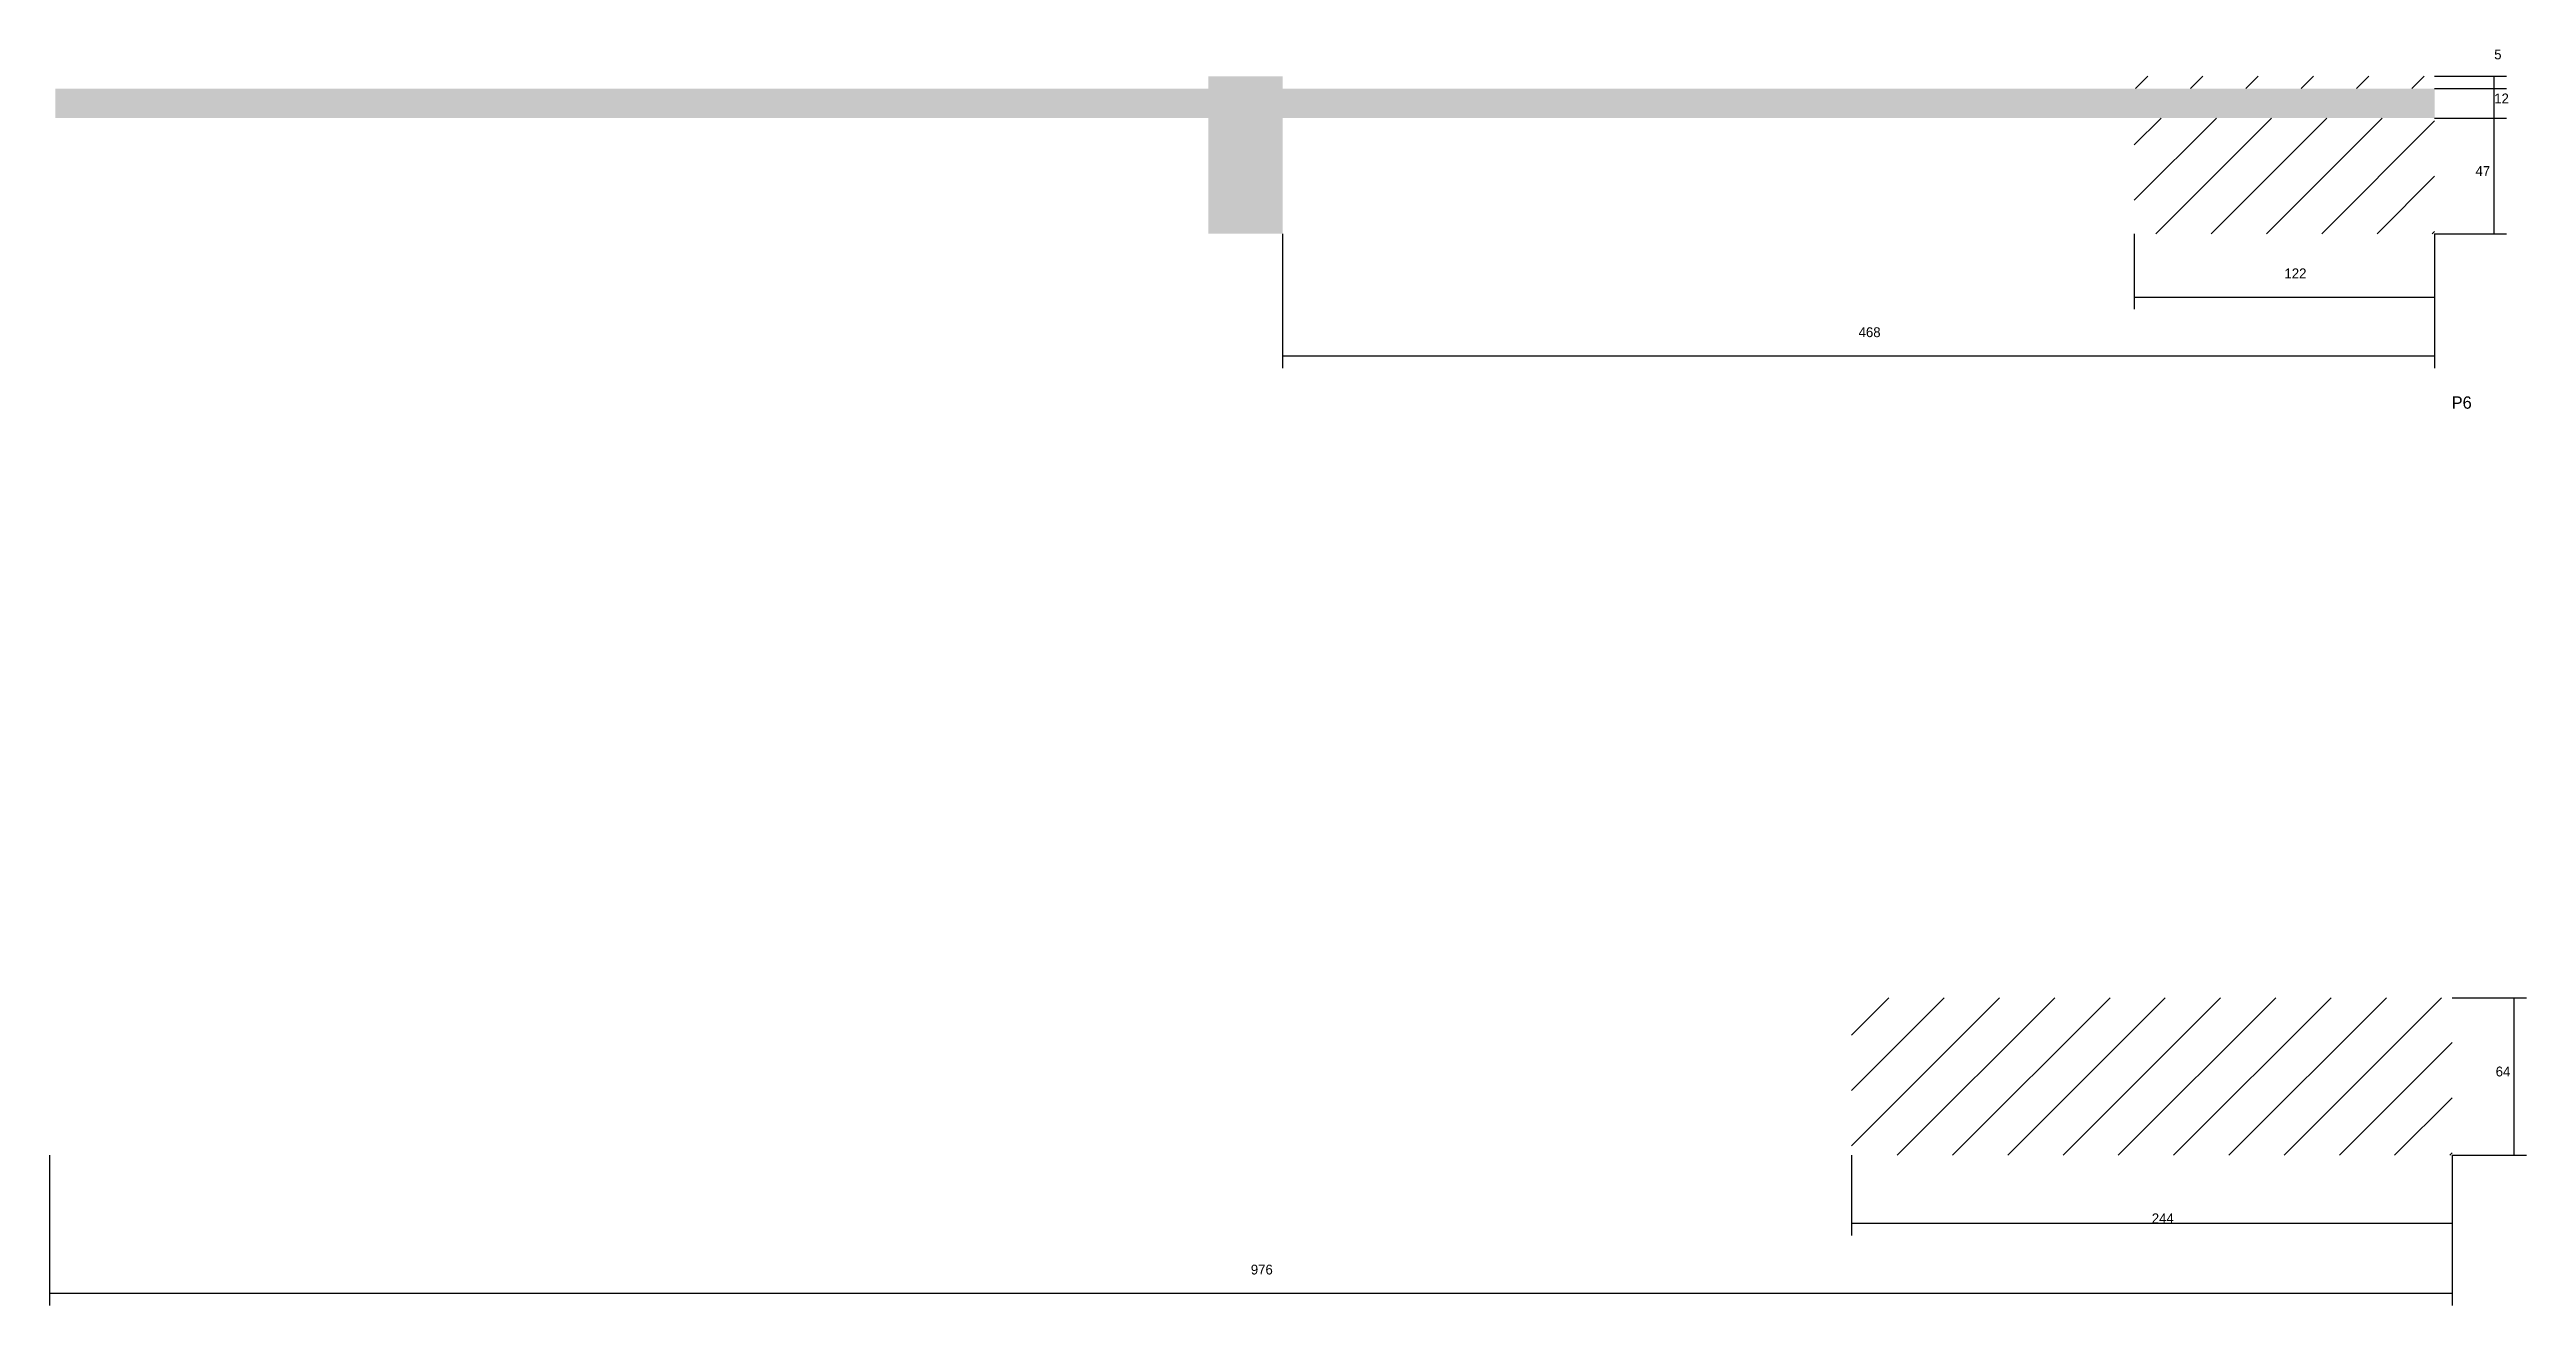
# Model space of a CAD drawing. Header units: metres. Extents: x -6861 to -4324, y 14314 to 15577.
# Drawn here: x -6861 to -5855, y 15066 to 15577 of the extents above; entities that cross this region are included whole.
import ezdxf

# ---------------------------------------------------------------- set-up
doc = ezdxf.new("R2010")
doc.units = ezdxf.units.M
for name, color, linetype in [('COTA', 2, 'Continuous'), ('Hachura', 8, 'Continuous'), ('NOMENCLATURA', 7, 'Continuous')]:
    doc.layers.add(name, color=color, linetype=linetype)

msp = doc.modelspace()

# ---------------------------------------------------------------- texts
at = {"layer": 'COTA'}
for s, p in [('5', (-5868.2, 15573)), ('12', (-5868.2, 15555.1)), ('47', (-5875.8, 15525.6)), ('122', (-5953.4, 15484)), ('468', (-6126.4, 15460.1)), ('64', (-5867.6, 15159.6)), ('244', (-6007.3, 15099.9)), ('976', (-6373.3, 15079.1))]:
    msp.add_text(s, height=4, dxfattribs=at).set_placement(p)
at = {"layer": 'NOMENCLATURA'}
msp.add_text('P6', height=5, dxfattribs=at).set_placement((-5885.5, 15431))

# ---------------------------------------------------------------- hatches: boundary and pattern name
at = {"layer": 'COTA'}
h = msp.add_hatch(dxfattribs=at)
h.set_pattern_fill('AR-CONC', scale=0.03)
h.paths.add_polyline_path([(-6390.5, 15502.1), (-6360.4, 15502.1), (-6360.4, 15549.1), (-5892.4, 15549.1), (-5892.4, 15561.1), (-6360.4, 15561.1), (-6360.4, 15566.1), (-6390.5, 15566.1), (-6390.5, 15561.1), (-6859, 15561.1), (-6859, 15549.1), (-6390.5, 15549.1)])
at = {"layer": 'Hachura'}
h = msp.add_hatch(dxfattribs=at)
h.set_pattern_fill('ANSI31', scale=5)
h.paths.add_polyline_path([(-6014.4, 15566.1), (-6014.4, 15561.1), (-5892.4, 15561.1), (-5892.4, 15566.1)])
h = msp.add_hatch(dxfattribs=at)
h.set_pattern_fill('ANSI31', scale=5)
h.paths.add_polyline_path([(-5892.4, 15502.1), (-5892.4, 15549.1), (-6014.4, 15549.1), (-6014.4, 15502.1)])
h = msp.add_hatch(dxfattribs=at)
h.set_pattern_fill('ANSI31', scale=5)
h.paths.add_polyline_path([(-6129.3, 15191.6), (-6129.3, 15127.6), (-5885.3, 15127.6), (-5885.3, 15191.6)])

# ---------------------------------------------------------------- linework, layer by layer
at = {"layer": 'COTA'}
for p, q in [((-5892.4, 15566.1), (-5863.2, 15566.1)), ((-5868.2, 15561.1), (-5868.2, 15566.1)), ((-5892.4, 15561.1), (-5863.2, 15561.1)), ((-5892.4, 15561.1), (-5863.2, 15561.1)), ((-5868.2, 15549.1), (-5868.2, 15561.1)), ((-5892.4, 15549.1), (-5863.2, 15549.1)), ((-5892.4, 15549.1), (-5863.2, 15549.1)), ((-5868.2, 15502.1), (-5868.2, 15549.1)), ((-6360.4, 15502.1), (-6360.4, 15447.5)), ((-6014.4, 15502.1), (-6014.4, 15471.4)), ((-5892.4, 15502.1), (-5892.4, 15447.5)), ((-5892.4, 15502.1), (-5863.2, 15502.1)), ((-5892.4, 15502.1), (-5892.4, 15471.4)), ((-6014.4, 15476.4), (-5892.4, 15476.4)), ((-6360.4, 15452.5), (-5892.4, 15452.5)), ((-5885.3, 15191.6), (-5855.1, 15191.6)), ((-5860.1, 15127.6), (-5860.1, 15191.6)), ((-6861.3, 15127.6), (-6861.3, 15066.5)), ((-6129.3, 15127.6), (-6129.3, 15094.9)), ((-5885.3, 15127.6), (-5885.3, 15094.9)), ((-5885.3, 15127.6), (-5855.1, 15127.6)), ((-5885.3, 15127.6), (-5885.3, 15066.5)), ((-6129.3, 15099.9), (-5885.3, 15099.9)), ((-6861.3, 15071.5), (-5885.3, 15071.5))]:
    msp.add_line(p, q, dxfattribs=at)

msp.set_redraw_order([(e.dxf.handle, doc.entitydb.next_handle()) for e in msp.query("TEXT MTEXT ATTDEF DIMENSION ARC_DIMENSION")])  # texts and dimensions are drawn at this point

doc.saveas('drawing.dxf')
